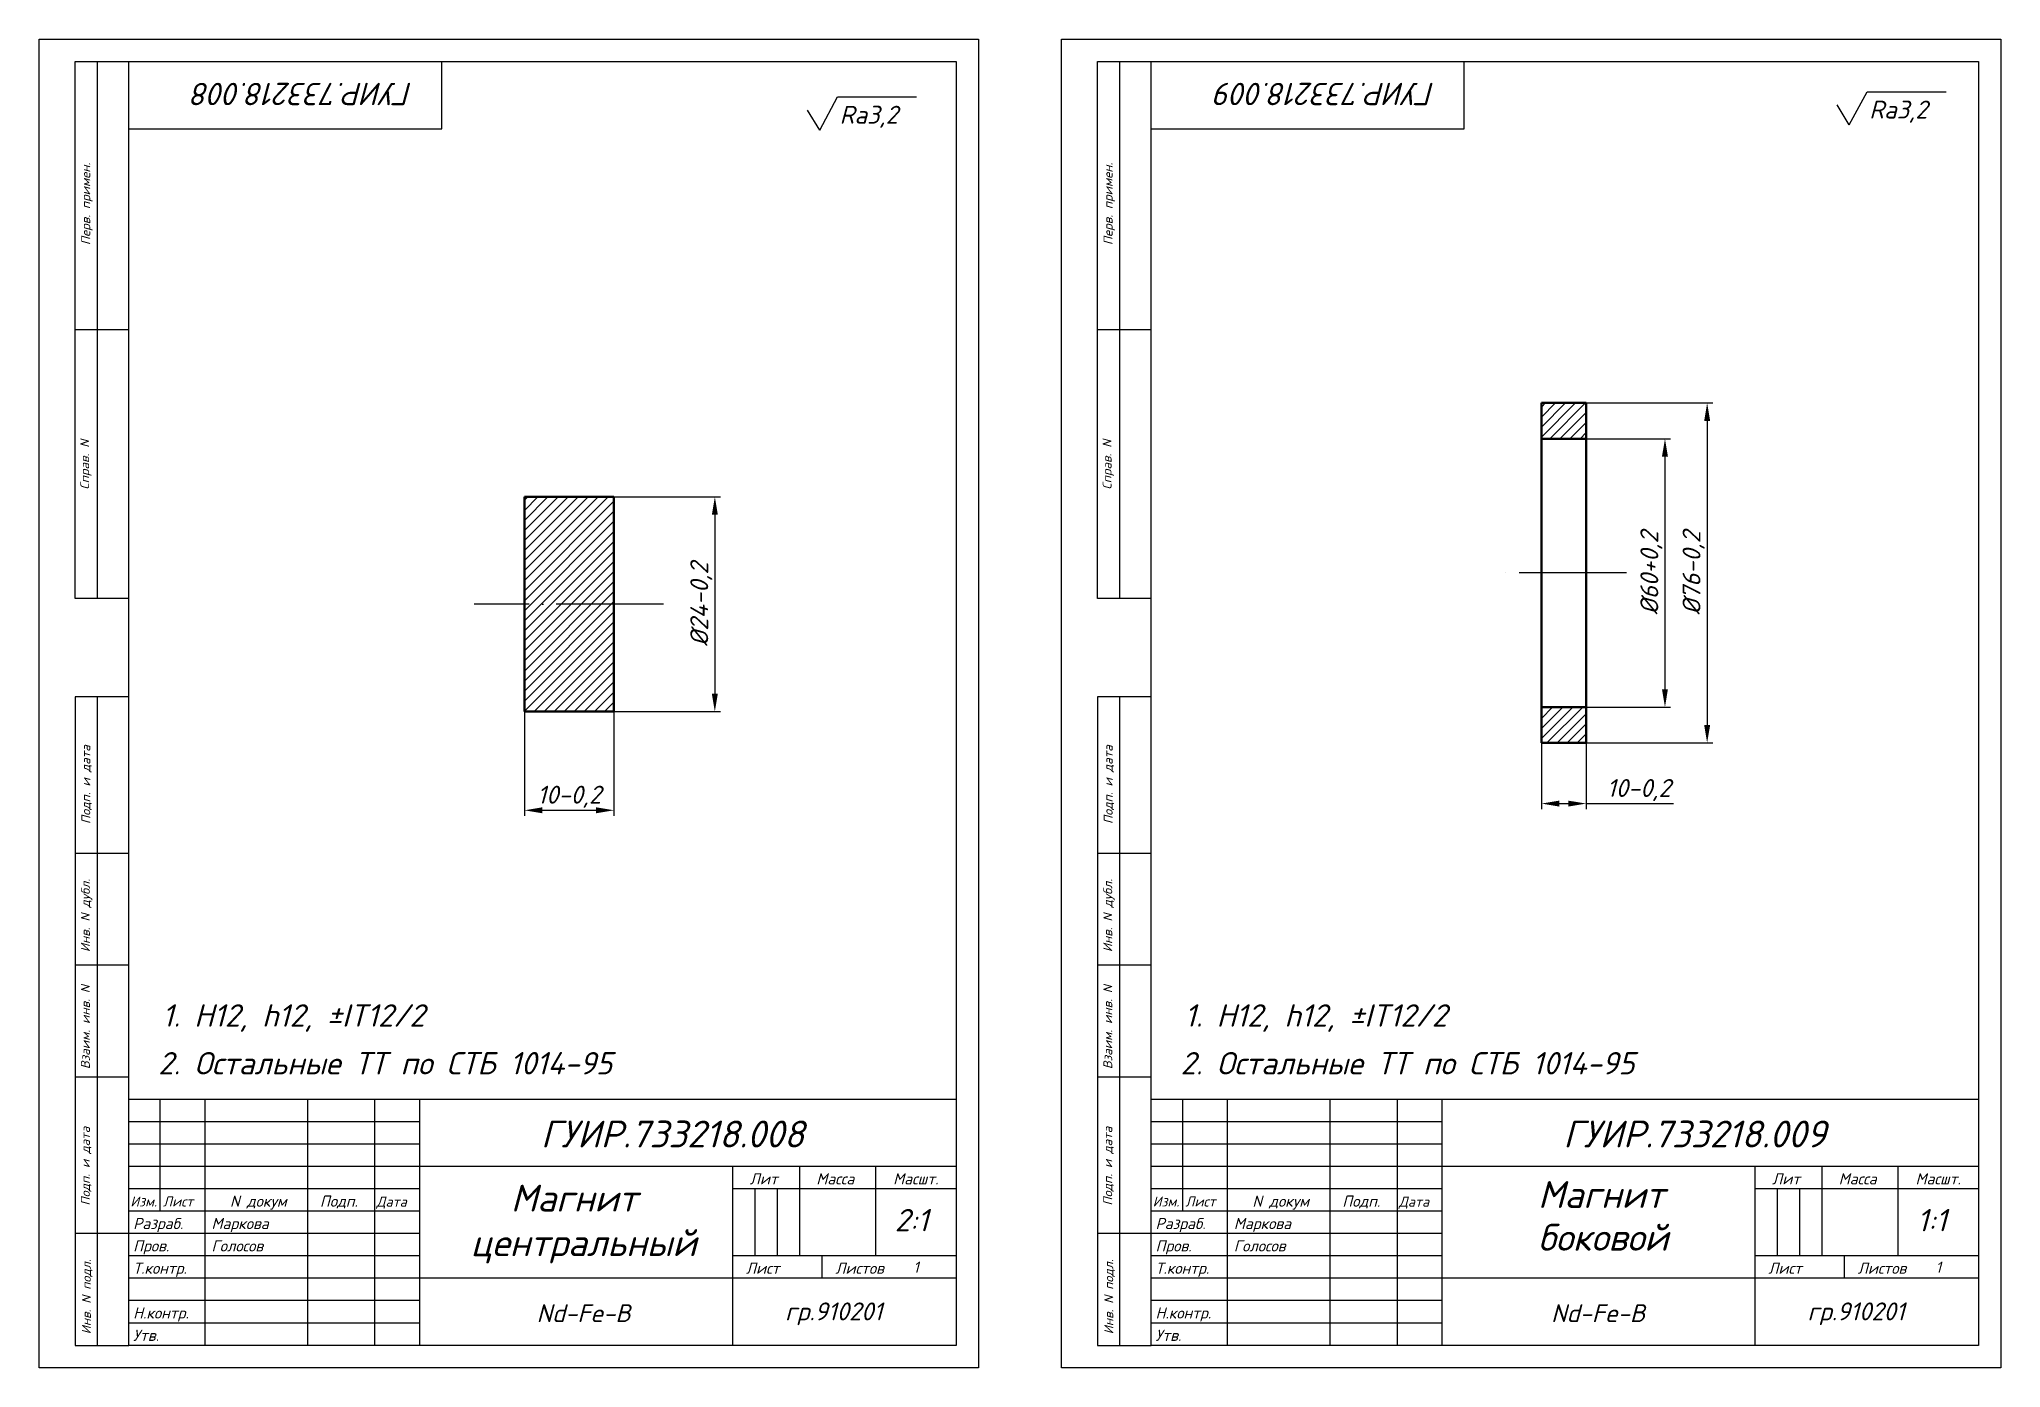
# Model space of a CAD drawing. Header units: millimetres. Extents: x -5427 to 3670, y -5891 to 948.
# Drawn here: x 3169 to 3607.6, y -550.9 to -253.9 of the extents above; entities that cross this region are included whole.
import ezdxf
from ezdxf.enums import TextEntityAlignment as Align

# ---------------------------------------------------------------- set-up
doc = ezdxf.new("R2010")
doc.units = ezdxf.units.MM
doc.header["$MEASUREMENT"] = 0
doc.linetypes.add('ACAD_ISO04W100', pattern=[30, 24, -3, 0, -3])
doc.layers.add('оси', color=1, linetype='ACAD_ISO04W100')
doc.layers.add('Толстые', color=7, linetype='Continuous', lineweight=50)
doc.layers.add('Тонкие', color=140, linetype='Continuous', lineweight=25)
doc.styles.get("Standard").update_dxf_attribs({"font": 'isocpeui.ttf'})
doc.styles.add('Для рамки', font='simplex.shx', dxfattribs={"oblique": 15, "height": 4})
doc.dimstyles.new('ISO-25', dxfattribs={"dimtxt": 4, "dimasz": 4, "dimexe": 1.25, "dimexo": 0, "dimtad": 1, "dimtxsty": 'Standard', "dimcen": 2.5, "dimadec": 0, "dimazin": 0, "dimtfac": 1, "dimtmove": 0, "dimatfit": 3, "dimfxl": 1, "dimarcsym": 0})
pattern_1 = [(45, (221.8043, 397.2326), (-1.122532, 1.122532), [])]

msp = doc.modelspace()

# ---------------------------------------------------------------- texts
at = {"layer": 'Тонкие'}
for s, p in [('ГУИР.733218.008', (3252.54, -263.624)), ('ГУИР.733218.009', (3481.147, -263.624))]:
    msp.add_text(s, height=5, rotation=180, dxfattribs=at).set_placement(p)
for s, height, p in [('Ra3,2', 4, (3347.949, -272.759)), ('Ra3,2', 4, (3578.175, -271.611)), ('1. H12, h12, %%pIT12/2', 5, (3196.485, -474.627)), ('1. H12, h12, %%pIT12/2', 5, (3425.092, -474.627)), ('2. Остальные ТТ по СТБ 1014-95', 5, (3195.586, -485.308)), ('2. Остальные ТТ по СТБ 1014-95', 5, (3424.193, -485.308)), ('ГУИР.733218.008', 6, (3281.144, -501.629)), ('ГУИР.733218.009', 6, (3509.75, -501.629)), ('Изм.', 2.25, (3189.347, -514.842)), ('Лист', 2.25, (3196.634, -514.842)), ('Дата', 2.25, (3244.384, -514.872)), ('Магнит', 6, (3274.419, -515.964)), ('Изм.', 2.25, (3417.954, -514.842)), ('Лист', 2.25, (3425.241, -514.842)), ('Дата', 2.25, (3472.991, -514.872)), ('Магнит', 6, (3504.108, -515.151)), ('Разраб.', 2.5, (3189.98, -519.886)), ('Маркова', 2.5, (3207.49, -519.886)), ('2:1', 5, (3360.267, -520.384)), ('Разраб.', 2.5, (3418.586, -519.886)), ('Маркова', 2.5, (3436.097, -519.886)), ('1:1', 5, (3588.874, -520.384)), ('центральный', 6, (3265.476, -525.93)), ('боковой', 6, (3504.108, -524.721)), ('Пров.', 2.5, (3189.98, -524.886)), ('Голосов', 2.5, (3207.49, -524.886)), ('Пров.', 2.5, (3418.586, -524.886)), ('Голосов', 2.5, (3436.097, -524.886)), ('Т.контр.', 2.5, (3189.98, -529.886)), ('Лист', 2.5, (3326.98, -529.886)), ('Листов', 2.5, (3346.98, -529.886)), ('1', 2.5, (3364.418, -529.653)), ('Т.контр.', 2.5, (3418.586, -529.886)), ('Лист', 2.5, (3555.586, -529.886)), ('Листов', 2.5, (3575.586, -529.886)), ('1', 2.5, (3593.024, -529.653)), ('Н.контр.', 2.5, (3189.98, -539.886)), ('Nd-Fe-B', 4, (3280.191, -540.687)), ('гр.910201', 4, (3335.764, -540.284)), ('Н.контр.', 2.5, (3418.586, -539.886)), ('Nd-Fe-B', 4, (3507.046, -540.687)), ('гр.910201', 4, (3564.371, -540.284)), ('Утв.', 2.5, (3189.98, -544.886)), ('Утв.', 2.5, (3418.586, -544.886))]:
    msp.add_text(s, height=height, dxfattribs=at).set_placement(p)
at = {"layer": 'Тонкие', "linetype": 'Continuous', "style": 'Для рамки', "oblique": 15}
for s, p in [('Перв. примен.', (3180.384, -299.914)), ('Перв. примен.', (3408.991, -299.914)), ('Справ. N', (3180.14, -354.548)), ('Справ. N', (3408.747, -354.548)), ('Подп. и дата', (3180.4, -429.328)), ('Подп. и дата', (3409.007, -429.328)), ('Инв. N дубл.', (3180.303, -457.967)), ('Инв. N дубл.', (3408.909, -457.967)), ('Взаим. инв. N', (3180.303, -484.129)), ('Взаим. инв. N', (3408.909, -484.129)), ('Подп. и дата', (3180.303, -514.629)), ('Подп. и дата', (3408.909, -514.629)), ('Инв. N подл.', (3180.528, -543.4)), ('Инв. N подл.', (3409.135, -543.4))]:
    msp.add_text(s, height=2, rotation=90, dxfattribs=at).set_placement(p)
at = {"layer": 'Тонкие'}
for s, p in [('Лит', (3330.98, -509.886)), ('Масса', (3346.98, -509.886)), ('Масшт.', (3364.98, -509.886)), ('Лит', (3559.586, -509.886)), ('Масса', (3575.586, -509.886)), ('Масшт.', (3593.586, -509.886)), ('N докум', (3217.98, -514.886)), ('Подп.', (3235.98, -514.886)), ('N докум', (3446.586, -514.886)), ('Подп.', (3464.586, -514.886))]:
    msp.add_text(s, height=2.5, dxfattribs=at).set_placement(p, align=Align.CENTER)

# ---------------------------------------------------------------- blocks, each defined once
blk = doc.blocks.new('*D107')
at = {"layer": 'Defpoints', "color": 0, "transparency": 16777216}
for p in [(3297.49, -356.2), (3297.49, -404.2), (3320.05, -404.2)]:
    blk.add_point(p, dxfattribs=at)
at = {"layer": 'Тонкие', "color": 0, "lineweight": -2, "transparency": 16777216}
for p, q in [((3297.49, -356.2), (3321.3, -356.2)), ((3320.05, -360.2), (3320.05, -400.2)), ((3297.49, -404.2), (3321.3, -404.2))]:
    blk.add_line(p, q, dxfattribs=at)
at = {"layer": 'Тонкие', "color": 0, "transparency": 16777216}
for points in [[(3319.38, -360.2), (3320.72, -360.2), (3320.05, -356.2)], [(3319.38, -400.2), (3320.72, -400.2), (3320.05, -404.2)]]:
    blk.add_solid(points, dxfattribs=at)
at = {"layer": 'Тонкие', "color": 0, "transparency": 16777216, "insert": (3317.03, -380.2), "char_height": 4, "attachment_point": 5, "rotation": 90}
blk.add_mtext('%%c24-0,2', dxfattribs=at)
blk = doc.blocks.new('*D108')
at = {"layer": 'Defpoints', "color": 0, "transparency": 16777216}
for p in [(3277.49, -404.2), (3297.49, -404.2), (3297.49, -426.26)]:
    blk.add_point(p, dxfattribs=at)
at = {"layer": 'Тонкие', "color": 0, "lineweight": -2, "transparency": 16777216}
for p, q in [((3277.49, -404.2), (3277.49, -427.51)), ((3297.49, -404.2), (3297.49, -427.51)), ((3281.49, -426.26), (3293.49, -426.26))]:
    blk.add_line(p, q, dxfattribs=at)
at = {"layer": 'Тонкие', "color": 0, "transparency": 16777216}
for points in [[(3281.49, -425.59), (3281.49, -426.93), (3277.49, -426.26)], [(3293.49, -425.59), (3293.49, -426.93), (3297.49, -426.26)]]:
    blk.add_solid(points, dxfattribs=at)
at = {"layer": 'Тонкие', "color": 0, "transparency": 16777216, "insert": (3287.49, -423.23), "char_height": 4, "attachment_point": 5}
blk.add_mtext('10-0,2', dxfattribs=at)
blk = doc.blocks.new('*D109')
at = {"layer": 'Defpoints', "color": 0, "transparency": 16777216}
for p in [(3514.87, -343.2), (3514.87, -403.2), (3532.5, -403.2)]:
    blk.add_point(p, dxfattribs=at)
at = {"layer": 'Тонкие', "color": 0, "lineweight": -2, "transparency": 16777216}
for p, q in [((3514.87, -343.2), (3533.75, -343.2)), ((3532.5, -347.2), (3532.5, -399.2)), ((3514.87, -403.2), (3533.75, -403.2))]:
    blk.add_line(p, q, dxfattribs=at)
at = {"layer": 'Тонкие', "color": 0, "transparency": 16777216}
for points in [[(3531.83, -347.2), (3533.16, -347.2), (3532.5, -343.2)], [(3531.83, -399.2), (3533.16, -399.2), (3532.5, -403.2)]]:
    blk.add_solid(points, dxfattribs=at)
at = {"layer": 'Тонкие', "color": 0, "transparency": 16777216, "insert": (3529.47, -373.2), "char_height": 4, "attachment_point": 5, "rotation": 90}
blk.add_mtext('%%c60+0,2', dxfattribs=at)
blk = doc.blocks.new('*D110')
at = {"layer": 'Defpoints', "color": 0, "transparency": 16777216}
for p in [(3514.87, -335.2), (3514.87, -411.2), (3541.93, -411.2)]:
    blk.add_point(p, dxfattribs=at)
at = {"layer": 'Тонкие', "color": 0, "lineweight": -2, "transparency": 16777216}
for p, q in [((3514.87, -335.2), (3543.18, -335.2)), ((3541.93, -339.2), (3541.93, -407.2)), ((3514.87, -411.2), (3543.18, -411.2))]:
    blk.add_line(p, q, dxfattribs=at)
at = {"layer": 'Тонкие', "color": 0, "transparency": 16777216}
for points in [[(3541.27, -339.2), (3542.6, -339.2), (3541.93, -335.2)], [(3541.27, -407.2), (3542.6, -407.2), (3541.93, -411.2)]]:
    blk.add_solid(points, dxfattribs=at)
at = {"layer": 'Тонкие', "color": 0, "transparency": 16777216, "insert": (3538.91, -373.2), "char_height": 4, "attachment_point": 5, "rotation": 90}
blk.add_mtext('%%c76-0,2', dxfattribs=at)
blk = doc.blocks.new('*D111')
at = {"layer": 'Defpoints', "color": 0, "transparency": 16777216}
for p in [(3504.87, -411.2), (3514.87, -411.2), (3514.87, -424.76)]:
    blk.add_point(p, dxfattribs=at)
at = {"layer": 'Тонкие', "color": 0, "lineweight": -2, "transparency": 16777216}
for p, q in [((3504.87, -411.2), (3504.87, -426.01)), ((3514.87, -411.2), (3514.87, -426.01)), ((3508.87, -424.76), (3510.87, -424.76)), ((3514.87, -424.76), (3534.44, -424.76))]:
    blk.add_line(p, q, dxfattribs=at)
at = {"layer": 'Тонкие', "color": 0, "transparency": 16777216}
for points in [[(3508.87, -424.1), (3508.87, -425.43), (3504.87, -424.76)], [(3510.87, -424.1), (3510.87, -425.43), (3514.87, -424.76)]]:
    blk.add_solid(points, dxfattribs=at)
at = {"layer": 'Тонкие', "color": 0, "transparency": 16777216, "insert": (3526.65, -421.74), "char_height": 4, "attachment_point": 5}
blk.add_mtext('10-0,2', dxfattribs=at)

# ---------------------------------------------------------------- dimensions: what is measured, and where the dimension line sits
at = {"layer": 'Тонкие'}
for base, p1, p2, text, picture, middle in [((3541.935, -411.204), (3514.87, -335.204), (3514.87, -411.204), '%%c76-0,2', '*D110', (3538.91, -373.204)), ((3532.498, -403.204), (3514.87, -343.204), (3514.87, -403.204), '%%c60+0,2', '*D109', (3529.473, -373.204)), ((3320.051, -404.197), (3297.487, -356.197), (3297.487, -404.197), '%%c24-0,2', '*D107', (3317.026, -380.197))]:
    dim = msp.add_linear_dim(base=base, p1=p1, p2=p2, angle=90, text=text, dimstyle='ISO-25', dxfattribs=at)
    dim.commit()
    dim.dimension.update_dxf_attribs({"geometry": picture, "text_midpoint": middle})
for base, p1, p2, picture, middle in [((3297.487, -426.26), (3277.487, -404.197), (3297.487, -404.197), '*D108', (3287.487, -423.235)), ((3514.87, -424.762), (3504.87, -411.204), (3514.87, -411.204), '*D111', (3526.654, -421.737))]:
    dim = msp.add_linear_dim(base=base, p1=p1, p2=p2, text='10-0,2', dimstyle='ISO-25', dxfattribs=at)
    dim.commit()
    dim.dimension.update_dxf_attribs({"geometry": picture, "text_midpoint": middle})

# ---------------------------------------------------------------- hatches: boundary and pattern name
at = {"layer": 'Тонкие'}
h = msp.add_hatch(dxfattribs=at)
h.set_pattern_fill('ANSI31', color=256, scale=0.5, style=0)
h.set_pattern_definition(pattern_1)
h.paths.add_polyline_path([(3504.87, -343.204), (3514.87, -343.204), (3514.87, -335.204), (3504.87, -335.204)])
h.paths.add_polyline_path([(3504.87, -403.204), (3504.87, -411.204), (3514.87, -411.204), (3514.87, -403.204)])
h = msp.add_hatch(dxfattribs=at)
h.set_pattern_fill('ANSI31', color=256, scale=0.5, style=0)
h.set_pattern_definition(pattern_1)
h.paths.add_polyline_path([(3277.487, -380.197), (3297.487, -380.197), (3297.487, -356.197), (3277.487, -356.197)])
h.paths.add_polyline_path([(3277.487, -380.197), (3277.487, -404.197), (3297.487, -404.197), (3297.487, -380.197)])

# ---------------------------------------------------------------- linework, layer by layer
for p, q in [((3168.98, -550.886), (3168.98, -253.886)), ((3168.98, -253.886), (3378.98, -253.886)), ((3378.98, -253.886), (3378.98, -550.886)), ((3397.586, -550.886), (3397.586, -253.886)), ((3397.586, -253.886), (3607.586, -253.886)), ((3607.586, -253.886), (3607.586, -550.886)), ((3176.98, -378.886), (3176.98, -258.886)), ((3176.98, -258.886), (3188.98, -258.886)), ((3181.98, -378.886), (3181.98, -258.886)), ((3188.98, -545.886), (3188.98, -258.886)), ((3188.98, -258.886), (3373.98, -258.886)), ((3258.98, -273.886), (3258.98, -258.886)), ((3373.98, -258.886), (3373.98, -545.886)), ((3405.586, -378.886), (3405.586, -258.886)), ((3405.586, -258.886), (3417.586, -258.886)), ((3410.586, -378.886), (3410.586, -258.886)), ((3417.586, -545.886), (3417.586, -258.886)), ((3417.586, -258.886), (3602.586, -258.886)), ((3487.586, -273.886), (3487.586, -258.886)), ((3602.586, -258.886), (3602.586, -545.886)), ((3188.98, -273.886), (3258.98, -273.886)), ((3417.586, -273.886), (3487.586, -273.886)), ((3188.98, -318.886), (3176.98, -318.886)), ((3417.586, -318.886), (3405.586, -318.886)), ((3188.98, -378.886), (3176.98, -378.886)), ((3417.586, -378.886), (3405.586, -378.886)), ((3176.98, -400.886), (3176.98, -545.886)), ((3188.98, -400.886), (3176.98, -400.886)), ((3181.98, -545.886), (3181.98, -400.886)), ((3405.586, -400.886), (3405.586, -545.886)), ((3417.586, -400.886), (3405.586, -400.886)), ((3410.586, -545.886), (3410.586, -400.886)), ((3188.98, -435.886), (3176.98, -435.886)), ((3417.586, -435.886), (3405.586, -435.886)), ((3188.98, -460.886), (3176.98, -460.886)), ((3417.586, -460.886), (3405.586, -460.886)), ((3188.98, -485.886), (3176.98, -485.886)), ((3417.586, -485.886), (3405.586, -485.886)), ((3373.98, -490.886), (3188.98, -490.886)), ((3195.98, -490.886), (3195.98, -515.886)), ((3195.98, -490.886), (3195.98, -515.886)), ((3205.98, -490.886), (3205.98, -545.886)), ((3205.98, -490.886), (3205.98, -545.886)), ((3228.98, -490.886), (3228.98, -545.886)), ((3228.98, -490.886), (3228.98, -545.886)), ((3243.98, -490.886), (3243.98, -545.886)), ((3243.98, -490.886), (3243.98, -545.886)), ((3253.98, -490.886), (3253.98, -545.886)), ((3253.98, -490.886), (3253.98, -545.886)), ((3602.586, -490.886), (3417.586, -490.886)), ((3424.586, -490.886), (3424.586, -515.886)), ((3424.586, -490.886), (3424.586, -515.886)), ((3434.586, -490.886), (3434.586, -545.886)), ((3434.586, -490.886), (3434.586, -545.886)), ((3457.586, -490.886), (3457.586, -545.886)), ((3457.586, -490.886), (3457.586, -545.886)), ((3472.586, -490.886), (3472.586, -545.886)), ((3472.586, -490.886), (3472.586, -545.886)), ((3482.586, -490.886), (3482.586, -545.886)), ((3482.586, -490.886), (3482.586, -545.886)), ((3373.98, -505.886), (3253.98, -505.886)), ((3323.98, -505.886), (3323.98, -545.886)), ((3323.98, -505.886), (3323.98, -545.886)), ((3338.98, -505.886), (3338.98, -525.886)), ((3338.98, -505.886), (3338.98, -525.886)), ((3355.98, -505.886), (3355.98, -525.886)), ((3355.98, -505.886), (3355.98, -525.886)), ((3602.586, -505.886), (3482.586, -505.886)), ((3552.586, -505.886), (3552.586, -545.886)), ((3552.586, -505.886), (3552.586, -545.886)), ((3567.586, -505.886), (3567.586, -525.886)), ((3567.586, -505.886), (3567.586, -525.886)), ((3584.586, -505.886), (3584.586, -525.886)), ((3584.586, -505.886), (3584.586, -525.886)), ((3253.98, -510.886), (3188.98, -510.886)), ((3373.98, -510.886), (3323.98, -510.886)), ((3482.586, -510.886), (3417.586, -510.886)), ((3602.586, -510.886), (3552.586, -510.886)), ((3253.98, -515.886), (3188.98, -515.886)), ((3253.98, -515.886), (3188.98, -515.886)), ((3482.586, -515.886), (3417.586, -515.886)), ((3482.586, -515.886), (3417.586, -515.886)), ((3188.98, -520.886), (3176.98, -520.886)), ((3417.586, -520.886), (3405.586, -520.886)), ((3373.98, -525.886), (3323.98, -525.886)), ((3373.98, -525.886), (3323.98, -525.886)), ((3343.98, -525.886), (3343.98, -530.886)), ((3343.98, -525.886), (3343.98, -530.886)), ((3602.586, -525.886), (3552.586, -525.886)), ((3602.586, -525.886), (3552.586, -525.886)), ((3572.586, -525.886), (3572.586, -530.886)), ((3572.586, -525.886), (3572.586, -530.886)), ((3373.98, -530.886), (3253.98, -530.886)), ((3373.98, -530.886), (3253.98, -530.886)), ((3602.586, -530.886), (3482.586, -530.886)), ((3602.586, -530.886), (3482.586, -530.886)), ((3176.98, -545.886), (3188.98, -545.886)), ((3373.98, -545.886), (3188.98, -545.886)), ((3405.586, -545.886), (3417.586, -545.886)), ((3602.586, -545.886), (3417.586, -545.886)), ((3378.98, -550.886), (3168.98, -550.886)), ((3607.586, -550.886), (3397.586, -550.886))]:
    msp.add_line(p, q)
at = {"layer": 'оси'}
for p, q in [((3523.91, -373.204), (3496.897, -373.204)), ((3308.597, -380.197), (3266.208, -380.197))]:
    msp.add_line(p, q, dxfattribs=at)
at = {"layer": 'Толстые'}
for p, q in [((3514.87, -335.204), (3504.87, -335.204)), ((3504.87, -411.204), (3504.87, -335.204)), ((3514.87, -411.204), (3514.87, -335.204)), ((3514.87, -343.204), (3504.87, -343.204)), ((3297.487, -356.197), (3277.487, -356.197)), ((3277.487, -404.197), (3277.487, -356.197)), ((3297.487, -356.197), (3297.487, -404.197)), ((3514.87, -403.204), (3504.87, -403.204)), ((3297.487, -404.197), (3277.487, -404.197)), ((3514.87, -411.204), (3504.87, -411.204))]:
    msp.add_line(p, q, dxfattribs=at)
at = {"layer": 'Тонкие'}
for p, q in [((3343.488, -274.185), (3347.452, -266.76)), ((3347.452, -266.76), (3365.118, -266.765)), ((3573.713, -273.038), (3577.678, -265.613)), ((3577.678, -265.613), (3595.343, -265.617)), ((3343.488, -274.185), (3340.762, -269.73)), ((3573.713, -273.038), (3570.988, -268.583)), ((3253.98, -495.886), (3188.98, -495.886)), ((3482.586, -495.886), (3417.586, -495.886)), ((3253.98, -500.886), (3188.98, -500.886)), ((3482.586, -500.886), (3417.586, -500.886)), ((3253.98, -505.886), (3188.98, -505.886)), ((3482.586, -505.886), (3417.586, -505.886)), ((3328.98, -510.886), (3328.98, -525.886)), ((3328.98, -510.886), (3328.98, -525.886)), ((3333.98, -510.886), (3333.98, -525.886)), ((3333.98, -510.886), (3333.98, -525.886)), ((3557.586, -510.886), (3557.586, -525.886)), ((3557.586, -510.886), (3557.586, -525.886)), ((3562.586, -510.886), (3562.586, -525.886)), ((3562.586, -510.886), (3562.586, -525.886)), ((3253.98, -520.886), (3188.98, -520.886)), ((3253.98, -520.886), (3188.98, -520.886)), ((3482.586, -520.886), (3417.586, -520.886)), ((3482.586, -520.886), (3417.586, -520.886)), ((3253.98, -525.886), (3188.98, -525.886)), ((3253.98, -525.886), (3188.98, -525.886)), ((3482.586, -525.886), (3417.586, -525.886)), ((3482.586, -525.886), (3417.586, -525.886)), ((3253.98, -530.886), (3188.98, -530.886)), ((3253.98, -530.886), (3188.98, -530.886)), ((3482.586, -530.886), (3417.586, -530.886)), ((3482.586, -530.886), (3417.586, -530.886)), ((3253.98, -535.886), (3188.98, -535.886)), ((3253.98, -535.886), (3188.98, -535.886)), ((3482.586, -535.886), (3417.586, -535.886)), ((3482.586, -535.886), (3417.586, -535.886)), ((3253.98, -540.886), (3188.98, -540.886)), ((3253.98, -540.886), (3188.98, -540.886)), ((3482.586, -540.886), (3417.586, -540.886)), ((3482.586, -540.886), (3417.586, -540.886))]:
    msp.add_line(p, q, dxfattribs=at)

msp.set_redraw_order([(e.dxf.handle, doc.entitydb.next_handle()) for e in msp.query("TEXT MTEXT ATTDEF DIMENSION ARC_DIMENSION")])  # texts and dimensions are drawn at this point

doc.saveas('drawing.dxf')
